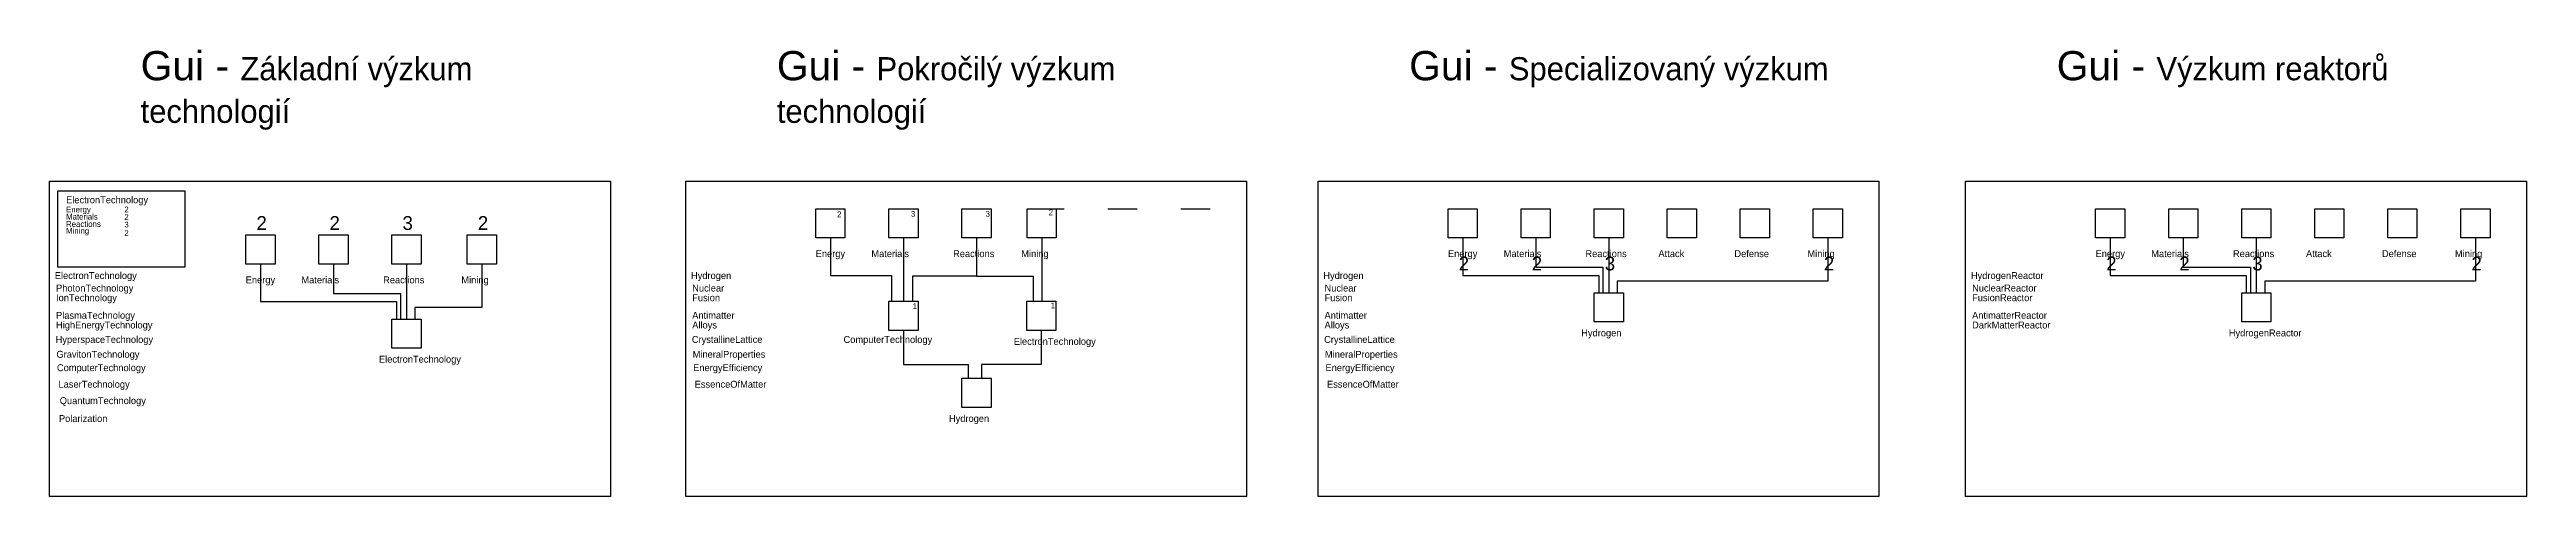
# Model space of a CAD drawing. Header units: millimetres. Extents: x 33057 to 249580, y -15894 to 47997.
# Drawn here: x 52049 to 60528, y -658 to 873 of the extents above; entities that cross this region are included whole.
import ezdxf

# ---------------------------------------------------------------- set-up
doc = ezdxf.new("R2010")
doc.units = ezdxf.units.MM
for name, color, linetype in [('Kce', 9, 'Continuous'), ('Prvky', 103, 'Continuous'), ('základní', 4, 'Continuous')]:
    doc.layers.add(name, color=color, linetype=linetype)
doc.layers.add('Layer2', color=231, linetype='Continuous', plot=False)
doc.layers.add('Obrys', color=253, linetype='Continuous', lineweight=30)
doc.styles.get("Standard").update_dxf_attribs({"font": 'arial.ttf'})

msp = doc.modelspace()

# ---------------------------------------------------------------- texts
at = {"layer": 'Obrys', "char_height": 100, "attachment_point": 1}
for s, insert in [('Gui - {\\fCascadia Mono|b0|i0|c238|p49;\\H0.79167x;\\C96;\\c32768;Základní výzkum technologií}', (52360.6, 867.3)), ('Gui - {\\fCascadia Mono|b0|i0|c238|p49;\\H0.79167x;\\C96;\\c32768;Pokročilý výzkum technologií}', (54538.5, 867.3)), ('Gui - {\\fCascadia Mono|b0|i0|c238|p49;\\H0.79167x;\\C96;\\c32768;Specializovaný výzkum}', (56703.2, 867.3)), ('Gui - {\\fCascadia Mono|b0|i0|c238|p49;\\H0.79167x;\\C96;\\c32768;Výzkum reaktorů}', (58920, 867.3))]:
    msp.add_mtext_dynamic_manual_height_columns(s, width=1557.371, gutter_width=12.5, heights=[347.9], dxfattribs=dict(at, insert=insert))
at = {"layer": 'Prvky', "attachment_point": 1}
for s, width, insert, char_height in [('{\\fCascadia Mono|b0|i0|c238|p49;\\H0.79167x;ElectronTechnology}', 151.558, (52105.4, 369.7), 30), ('{\\fCascadia Mono|b0|i0|c238|p49;\\C85;\\c4766296;Energy }', 115.926, (52105.4, 334.8), 20), ('{\\fCascadia Mono|b0|i0|c238|p49;\\C85;\\c4766296;Materials }', 115.926, (52105.4, 310.2), 20), ('{\\fCascadia Mono|b0|i0|c238|p49;\\C85;\\c4766296;Reactions }', 115.926, (52105.4, 284.9), 20), ('{\\fCascadia Mono|b0|i0|c238|p49;\\C85;\\c4766296;Mining }', 115.926, (52105.4, 261.9), 20), ('{\\fCascadia Mono|b0|i0|c238|p49;\\H0.79167x;ElectronTechnology}', 151.558, (52066.8, 110.3), 30), ('{\\fCascadia Mono|b0|i0|c238|p49;\\H0.79167x;Hydrogen}', 151.558, (54244.8, 110.3), 30), ('{\\fCascadia Mono|b0|i0|c238|p49;\\H0.79167x;Hydrogen}', 151.558, (56409.4, 110.3), 30), ('{\\fCascadia Mono|b0|i0|c238|p49;\\H0.79167x;HydrogenReactor}', 151.558, (58626.3, 110.3), 30), ('{\\fCascadia Mono|b0|i0|c238|p49;\\H0.79167x;ElectronTechnology}', 151.558, (55349.7, -115.1), 30), ('{\\fCascadia Mono|b0|i0|c238|p49;\\H0.79167x;Hydrogen}', 151.558, (57292.3, -86.2), 30), ('{\\fCascadia Mono|b0|i0|c238|p49;\\H0.79167x;HydrogenReactor}', 151.558, (59509.2, -86.2), 30), ('{\\fCascadia Mono|b0|i0|c238|p49;\\H0.79167x;ElectronTechnology}', 151.558, (53176.5, -176.1), 30), ('{\\fCascadia Mono|b0|i0|c238|p49;\\H0.79167x;Hydrogen}', 151.558, (55127.7, -379.1), 30)]:
    msp.add_mtext_dynamic_manual_height_columns(s, width=width, gutter_width=12.5, heights=[0], dxfattribs=dict(at, insert=insert, char_height=char_height))
at = {"layer": 'základní', "attachment_point": 1}
for s, width, heights, insert, char_height in [('{\\fCascadia Mono|b0|i0|c238|p49;\\H0.79167x;3}', 41.455, [34], (52305, 283.2), 25), ('{\\fCascadia Mono|b0|i0|c238|p49;\\H0.79167x;2}', 41.455, [34], (52305, 334.8), 25), ('{\\fCascadia Mono|b0|i0|c238|p49;\\H0.79167x;2}', 41.455, [34], (52305, 308.5), 25), ('{\\fCascadia Mono|b0|i0|c238|p49;\\H0.79167x;2}', 41.455, [34], (52757.2, 302.1), 60), ('{\\fCascadia Mono|b0|i0|c238|p49;\\H0.79167x;2}', 41.455, [34], (53007.2, 302.1), 60), ('{\\fCascadia Mono|b0|i0|c238|p49;\\H0.79167x;3}', 41.455, [34], (53257.2, 302.1), 60), ('{\\fCascadia Mono|b0|i0|c238|p49;\\H0.79167x;2}', 41.455, [34], (53515, 302.1), 60), ('{\\fCascadia Mono|b0|i0|c238|p49;\\H0.79167x;2}', 41.455, [34], (54745, 318), 25), ('{\\fCascadia Mono|b0|i0|c238|p49;\\H0.79167x;3}', 41.455, [34], (54997.5, 319.7), 25), ('{\\fCascadia Mono|b0|i0|c238|p49;\\H0.79167x;3}', 41.455, [34], (55253.3, 319.8), 25), ('{\\fCascadia Mono|b0|i0|c238|p49;\\H0.79167x;2}', 41.455, [34], (55469.4, 324.9), 25), ('{\\fCascadia Mono|b0|i0|c238|p49;\\H0.79167x;2}', 41.455, [34], (52305, 253.8), 25), ('{\\fCascadia Mono|b0|i0|c238|p49;\\H0.79167x;Energy}', 151.558, [0], (54671.6, 185.4), 30), ('{\\fCascadia Mono|b0|i0|c238|p49;\\H0.79167x;\\C5;Materials}', 229.626, [0], (54862.2, 185.4), 30), ('{\\fCascadia Mono|b0|i0|c238|p49;\\H0.79167x;\\C5;Reactions}', 229.626, [0], (55142, 185.4), 30), ('{\\fCascadia Mono|b0|i0|c238|p49;\\H0.79167x;Mining}', 229.626, [0], (55375.4, 185.4), 30), ('{\\fCascadia Mono|b0|i0|c238|p49;\\H0.79167x;Energy}', 151.558, [0], (56836.2, 185.4), 30), ('{\\fCascadia Mono|b0|i0|c238|p49;\\H0.79167x;\\C5;Materials}', 229.626, [0], (57026.9, 185.4), 30), ('{\\fCascadia Mono|b0|i0|c238|p49;\\H0.79167x;\\C5;Reactions}', 229.626, [0], (57306.7, 185.4), 30), ('{\\fCascadia Mono|b0|i0|c238|p49;\\H0.79167x;\\C5;Attack}', 229.626, [0], (57556.7, 185.4), 30), ('{\\fCascadia Mono|b0|i0|c238|p49;\\H0.79167x;Defense}', 229.626, [0], (57816.7, 185.4), 30), ('{\\fCascadia Mono|b0|i0|c238|p49;\\H0.79167x;Mining}', 229.626, [0], (58066.7, 185.4), 30), ('{\\fCascadia Mono|b0|i0|c238|p49;\\H0.79167x;Energy}', 151.558, [0], (59053.1, 185.4), 30), ('{\\fCascadia Mono|b0|i0|c238|p49;\\H0.79167x;\\C5;Materials}', 229.626, [0], (59243.7, 185.4), 30), ('{\\fCascadia Mono|b0|i0|c238|p49;\\H0.79167x;\\C5;Reactions}', 229.626, [0], (59523.5, 185.4), 30), ('{\\fCascadia Mono|b0|i0|c238|p49;\\H0.79167x;\\C5;Attack}', 229.626, [0], (59773.5, 185.4), 30), ('{\\fCascadia Mono|b0|i0|c238|p49;\\H0.79167x;Defense}', 229.626, [0], (60033.5, 185.4), 30), ('{\\fCascadia Mono|b0|i0|c238|p49;\\H0.79167x;Mining}', 229.626, [0], (60283.5, 185.4), 30), ('{\\fCascadia Mono|b0|i0|c238|p49;\\H0.79167x;Energy}', 151.558, [0], (52720.4, 95.5), 30), ('{\\fCascadia Mono|b0|i0|c238|p49;\\H0.79167x;\\C5;Materials}', 229.626, [0], (52911, 95.5), 30), ('{\\fCascadia Mono|b0|i0|c238|p49;\\H0.79167x;\\C5;Reactions}', 229.626, [0], (53190.8, 95.5), 30), ('{\\fCascadia Mono|b0|i0|c238|p49;\\H0.79167x;Mining}', 229.626, [0], (53458.7, 95.5), 30), ('{\\fCascadia Mono|b0|i0|c238|p49;\\H0.79167x;2}', 41.455, [34], (56873, 163.5), 60), ('{\\fCascadia Mono|b0|i0|c238|p49;\\H0.79167x;2}', 41.455, [34], (57123, 163.5), 60), ('{\\fCascadia Mono|b0|i0|c238|p49;\\H0.79167x;3}', 41.455, [34], (57373, 163.5), 60), ('{\\fCascadia Mono|b0|i0|c238|p49;\\H0.79167x;2}', 41.455, [34], (58123, 163.5), 60), ('{\\fCascadia Mono|b0|i0|c238|p49;\\H0.79167x;2}', 41.455, [34], (59089.8, 163.5), 60), ('{\\fCascadia Mono|b0|i0|c238|p49;\\H0.79167x;2}', 41.455, [34], (59339.8, 163.5), 60), ('{\\fCascadia Mono|b0|i0|c238|p49;\\H0.79167x;3}', 41.455, [34], (59589.8, 163.5), 60), ('{\\fCascadia Mono|b0|i0|c238|p49;\\H0.79167x;2}', 41.455, [34], (60339.8, 163.5), 60), ('{\\fCascadia Mono|b0|i0|c238|p49;\\H0.79167x;PhotonTechnology}', 229.626, [0], (52071, 67.6), 30), ('{\\fCascadia Mono|b0|i0|c238|p49;\\H0.79167x;IonTechnology}', 229.626, [0], (52071, 34.5), 30), ('{\\fCascadia Mono|b0|i0|c238|p49;\\H0.79167x;Nuclear}', 229.626, [0], (54248.9, 67.6), 30), ('{\\fCascadia Mono|b0|i0|c238|p49;\\H0.79167x;\\C5;Fusion}', 229.626, [0], (54248.9, 34.5), 30), ('{\\fCascadia Mono|b0|i0|c238|p49;\\H0.79167x;1}', 41.455, [34], (55003.8, 3.6), 25), ('{\\fCascadia Mono|b0|i0|c238|p49;\\H0.79167x;1}', 41.455, [34], (55475.8, 6.1), 25), ('{\\fCascadia Mono|b0|i0|c238|p49;\\H0.79167x;Nuclear}', 229.626, [0], (56413.6, 67.6), 30), ('{\\fCascadia Mono|b0|i0|c238|p49;\\H0.79167x;\\C5;Fusion}', 229.626, [0], (56413.6, 34.5), 30), ('{\\fCascadia Mono|b0|i0|c238|p49;\\H0.79167x;NuclearReactor}', 229.626, [0], (58630.4, 67.6), 30), ('{\\fCascadia Mono|b0|i0|c238|p49;\\H0.79167x;FusionReactor}', 229.626, [0], (58630.4, 34.5), 30), ('{\\fCascadia Mono|b0|i0|c238|p49;\\H0.79167x;PlasmaTechnology}', 229.626, [0], (52071, -25.9), 30), ('{\\fCascadia Mono|b0|i0|c238|p49;\\H0.79167x;HighEnergyTechnology}', 229.626, [0], (52071, -59), 30), ('{\\fCascadia Mono|b0|i0|c238|p49;\\H0.79167x;Antimatter}', 229.626, [0], (54248.9, -25.9), 30), ('{\\fCascadia Mono|b0|i0|c238|p49;\\H0.79167x;Alloys}', 229.626, [0], (54248.9, -59), 30), ('{\\fCascadia Mono|b0|i0|c238|p49;\\H0.79167x;Antimatter}', 229.626, [0], (56413.6, -25.9), 30), ('{\\fCascadia Mono|b0|i0|c238|p49;\\H0.79167x;Alloys}', 229.626, [0], (56413.6, -59), 30), ('{\\fCascadia Mono|b0|i0|c238|p49;\\H0.79167x;AntimatterReactor}', 229.626, [0], (58630.4, -25.9), 30), ('{\\fCascadia Mono|b0|i0|c238|p49;\\H0.79167x;DarkMatterReactor}', 229.626, [0], (58630.4, -59), 30), ('{\\fCascadia Mono|b0|i0|c238|p49;\\H0.79167x;HyperspaceTechnology}', 229.626, [0], (52069.6, -108.5), 30), ('{\\fCascadia Mono|b0|i0|c238|p49;\\H0.79167x;\\C5;GravitonTechnology}', 151.558, [0], (52072.4, -159.4), 30), ('{\\fCascadia Mono|b0|i0|c238|p49;\\H0.79167x;CrystallineLattice}', 229.626, [0], (54247.6, -108.5), 30), ('{\\fCascadia Mono|b0|i0|c238|p49;\\H0.79167x;MineralProperties}', 151.558, [0], (54250.4, -159.4), 30), ('{\\fCascadia Mono|b0|i0|c238|p49;\\H0.79167x;ComputerTechnology}', 229.626, [0], (54766.9, -108.6), 30), ('{\\fCascadia Mono|b0|i0|c238|p49;\\H0.79167x;CrystallineLattice}', 229.626, [0], (56412.2, -108.5), 30), ('{\\fCascadia Mono|b0|i0|c238|p49;\\H0.79167x;MineralProperties}', 151.558, [0], (56415, -159.4), 30), ('{\\fCascadia Mono|b0|i0|c238|p49;\\H0.79167x;ComputerTechnology}', 229.626, [0], (52074.2, -205.2), 30), ('{\\fCascadia Mono|b0|i0|c238|p49;\\H0.79167x;EnergyEfficiency}', 229.626, [0], (54252.1, -205.2), 30), ('{\\fCascadia Mono|b0|i0|c238|p49;\\H0.79167x;EnergyEfficiency}', 229.626, [0], (56416.8, -205.2), 30), ('{\\fCascadia Mono|b0|i0|c238|p49;\\H0.79167x;\\C5;LaserTechnology}', 229.626, [0], (52079.5, -261.9), 30), ('{\\fCascadia Mono|b0|i0|c238|p49;\\H0.79167x;QuantumTechnology}', 229.626, [0], (52083.7, -318.1), 30), ('{\\fCascadia Mono|b0|i0|c238|p49;\\H0.79167x;\\C5;EssenceOfMatter}', 229.626, [0], (54257.4, -261.9), 30), ('{\\fCascadia Mono|b0|i0|c238|p49;\\H0.79167x;\\C5;EssenceOfMatter}', 229.626, [0], (56422.1, -261.9), 30), ('{\\fCascadia Mono|b0|i0|c238|p49;\\H0.79167x;Polarization}', 229.626, [0], (52080.9, -379.4), 30)]:
    msp.add_mtext_dynamic_manual_height_columns(s, width=width, gutter_width=12.5, heights=heights, dxfattribs=dict(at, insert=insert, char_height=char_height))

# ---------------------------------------------------------------- linework, layer by layer
at = {"layer": 'Kce'}
for p, q in [((54671.9, 327.5), (54771.9, 327.5)), ((54771.9, 327.5), (54771.9, 227.5)), ((54921.9, 327.5), (55021.9, 327.5)), ((55021.9, 327.5), (55021.9, 227.5)), ((55171.9, 327.5), (55271.9, 327.5)), ((55271.9, 327.5), (55271.9, 227.5)), ((55421.9, 327.5), (55521.9, 327.5)), ((55495.2, 327.5), (55495.2, 227.5)), ((55671.9, 327.5), (55771.9, 327.5)), ((55921.9, 327.5), (56021.9, 327.5)), ((56836.5, 327.5), (56936.5, 327.5)), ((56936.5, 327.5), (56936.5, 227.5)), ((57086.5, 327.5), (57186.5, 327.5)), ((57186.5, 327.5), (57186.5, 227.5)), ((57336.5, 327.5), (57436.5, 327.5)), ((57436.5, 327.5), (57436.5, 227.5)), ((57586.5, 327.5), (57686.5, 327.5)), ((57686.5, 327.5), (57686.5, 227.5)), ((57836.5, 327.5), (57936.5, 327.5)), ((57936.5, 327.5), (57936.5, 227.5)), ((58086.5, 327.5), (58186.5, 327.5)), ((58186.5, 327.5), (58186.5, 227.5)), ((59053.4, 327.5), (59153.4, 327.5)), ((59153.4, 327.5), (59153.4, 227.5)), ((59303.4, 327.5), (59403.4, 327.5)), ((59403.4, 327.5), (59403.4, 227.5)), ((59553.4, 327.5), (59653.4, 327.5)), ((59653.4, 327.5), (59653.4, 227.5)), ((59803.4, 327.5), (59903.4, 327.5)), ((59903.4, 327.5), (59903.4, 227.5)), ((60053.4, 327.5), (60153.4, 327.5)), ((60153.4, 327.5), (60153.4, 227.5)), ((60303.4, 327.5), (60403.4, 327.5)), ((60403.4, 327.5), (60403.4, 227.5)), ((52720.7, 237.7), (52820.7, 237.7)), ((52820.7, 237.7), (52820.7, 137.7)), ((52970.7, 237.7), (53070.7, 237.7)), ((53070.7, 237.7), (53070.7, 137.7)), ((53220.7, 237.7), (53320.7, 237.7)), ((53320.7, 237.7), (53320.7, 137.7)), ((53478.6, 237.7), (53578.6, 237.7)), ((53578.6, 237.7), (53578.6, 137.7)), ((55021.9, 10.7), (55021.9, -89.3)), ((55493.9, 10.7), (55493.9, -89.3)), ((57436.5, 39.5), (57436.5, -60.5)), ((59653.4, 39.5), (59653.4, -60.5)), ((53320.7, -50.3), (53320.7, -150.3)), ((55271.9, -253.4), (55271.9, -353.4))]:
    msp.add_line(p, q, dxfattribs=at)
at = {"layer": 'Layer2'}
for p, q in [((54721.9, 227.5), (54721.9, 99.1)), ((54971.9, 227.5), (54971.9, 10.7)), ((55221.9, 227.5), (55221.9, 95.9)), ((55445.2, 227.5), (55445.2, 10.7)), ((56886.5, 227.5), (56886.5, 99.1)), ((57136.5, 227.5), (57136.5, 127.2)), ((57386.5, 227.5), (57386.5, 39.5)), ((58136.5, 227.5), (58136.5, 79.4)), ((59103.4, 227.5), (59103.4, 99.1)), ((59353.4, 227.5), (59353.4, 127.2)), ((59603.4, 227.5), (59603.4, 39.5)), ((60353.4, 227.5), (60353.4, 79.4)), ((52770.7, 137.7), (52770.7, 9.3)), ((53020.7, 137.7), (53020.7, 37.4)), ((53270.7, 137.7), (53270.7, -50.3)), ((53528.6, 137.7), (53528.6, -10.4)), ((54721.9, 99.1), (54930.9, 99.1)), ((54930.9, 99.1), (54930.9, 10.7)), ((55221.9, 95.9), (55002.5, 95.9)), ((55002.5, 95.9), (55002.5, 10.7)), ((55221.9, 95.9), (55415.8, 95.9)), ((55415.8, 95.9), (55415.8, 10.7)), ((56886.5, 99.1), (57352.2, 99.1)), ((57136.5, 127.2), (57366.3, 127.2)), ((57352.2, 99.1), (57352.2, 39.5)), ((57366.3, 127.2), (57366.3, 39.5)), ((59103.4, 99.1), (59569.1, 99.1)), ((59353.4, 127.2), (59583.1, 127.2)), ((59569.1, 99.1), (59569.1, 39.5)), ((59583.1, 127.2), (59583.1, 39.5)), ((52770.7, 9.3), (53236.4, 9.3)), ((53020.7, 37.4), (53250.4, 37.4)), ((53236.4, 9.3), (53236.4, -50.3)), ((53250.4, 37.4), (53250.4, -50.3)), ((58136.5, 79.4), (57415.4, 79.4)), ((57415.4, 79.4), (57415.4, 39.5)), ((60353.4, 79.4), (59632.3, 79.4)), ((59632.3, 79.4), (59632.3, 39.5)), ((53299.6, -10.4), (53299.6, -50.3)), ((53528.6, -10.4), (53299.6, -10.4)), ((54971.9, -89.3), (54971.9, -206.3)), ((55443.9, -89.3), (55443.9, -206.3)), ((54971.9, -206.3), (55193.8, -206.3)), ((55193.8, -206.3), (55193.8, -253.4)), ((55443.9, -206.3), (55238.9, -206.3)), ((55238.9, -206.3), (55238.9, -253.4))]:
    msp.add_line(p, q, dxfattribs=at)
at = {"layer": 'Obrys'}
for points in [[(52048.8, 421.8), (53968.8, 421.8), (53968.8, -658.2), (52048.8, -658.2)], [(52077.3, 388.7), (52512.2, 388.7), (52512.2, 127.5), (52077.3, 127.5)], [(54226.7, 421.8), (56146.7, 421.8), (56146.7, -658.2), (54226.7, -658.2)], [(56391.4, 421.8), (58311.4, 421.8), (58311.4, -658.2), (56391.4, -658.2)], [(58608.2, 421.8), (60528.2, 421.8), (60528.2, -658.2), (58608.2, -658.2)], [(54671.9, 327.5), (54771.9, 327.5), (54771.9, 227.5), (54671.9, 227.5)], [(54921.9, 327.5), (55021.9, 327.5), (55021.9, 227.5), (54921.9, 227.5)], [(55171.9, 327.5), (55271.9, 327.5), (55271.9, 227.5), (55171.9, 227.5)], [(55395.2, 327.5), (55495.2, 327.5), (55495.2, 227.5), (55395.2, 227.5)], [(56836.5, 327.5), (56936.5, 327.5), (56936.5, 227.5), (56836.5, 227.5)], [(57086.5, 327.5), (57186.5, 327.5), (57186.5, 227.5), (57086.5, 227.5)], [(57336.5, 327.5), (57436.5, 327.5), (57436.5, 227.5), (57336.5, 227.5)], [(57586.5, 327.5), (57686.5, 327.5), (57686.5, 227.5), (57586.5, 227.5)], [(57836.5, 327.5), (57936.5, 327.5), (57936.5, 227.5), (57836.5, 227.5)], [(58086.5, 327.5), (58186.5, 327.5), (58186.5, 227.5), (58086.5, 227.5)], [(59053.4, 327.5), (59153.4, 327.5), (59153.4, 227.5), (59053.4, 227.5)], [(59303.4, 327.5), (59403.4, 327.5), (59403.4, 227.5), (59303.4, 227.5)], [(59553.4, 327.5), (59653.4, 327.5), (59653.4, 227.5), (59553.4, 227.5)], [(59803.4, 327.5), (59903.4, 327.5), (59903.4, 227.5), (59803.4, 227.5)], [(60053.4, 327.5), (60153.4, 327.5), (60153.4, 227.5), (60053.4, 227.5)], [(60303.4, 327.5), (60403.4, 327.5), (60403.4, 227.5), (60303.4, 227.5)], [(52720.7, 237.7), (52820.7, 237.7), (52820.7, 137.7), (52720.7, 137.7)], [(52970.7, 237.7), (53070.7, 237.7), (53070.7, 137.7), (52970.7, 137.7)], [(53220.7, 237.7), (53320.7, 237.7), (53320.7, 137.7), (53220.7, 137.7)], [(53478.6, 237.7), (53578.6, 237.7), (53578.6, 137.7), (53478.6, 137.7)], [(54921.9, 10.7), (55021.9, 10.7), (55021.9, -89.3), (54921.9, -89.3)], [(55393.9, 10.7), (55493.9, 10.7), (55493.9, -89.3), (55393.9, -89.3)], [(57336.5, 39.5), (57436.5, 39.5), (57436.5, -60.5), (57336.5, -60.5)], [(59553.4, 39.5), (59653.4, 39.5), (59653.4, -60.5), (59553.4, -60.5)], [(53220.7, -50.3), (53320.7, -50.3), (53320.7, -150.3), (53220.7, -150.3)], [(55171.9, -253.4), (55271.9, -253.4), (55271.9, -353.4), (55171.9, -353.4)]]:
    msp.add_lwpolyline(points, close=True, dxfattribs=at)
at = {"layer": 'základní'}
for p, q in [((52048.8, -658.2), (52048.8, 421.8)), ((52048.8, 421.8), (53968.8, 421.8)), ((53968.8, 421.8), (53968.8, -658.2)), ((54226.7, -658.2), (54226.7, 421.8)), ((54226.7, 421.8), (56146.7, 421.8)), ((56146.7, 421.8), (56146.7, -658.2)), ((56391.4, -658.2), (56391.4, 421.8)), ((56391.4, 421.8), (58311.4, 421.8)), ((58311.4, 421.8), (58311.4, -658.2)), ((58608.2, -658.2), (58608.2, 421.8)), ((58608.2, 421.8), (60528.2, 421.8)), ((60528.2, 421.8), (60528.2, -658.2)), ((53968.8, -658.2), (52048.8, -658.2)), ((56146.7, -658.2), (54226.7, -658.2)), ((58311.4, -658.2), (56391.4, -658.2)), ((60528.2, -658.2), (58608.2, -658.2))]:
    msp.add_line(p, q, dxfattribs=at)

msp.set_redraw_order([(e.dxf.handle, doc.entitydb.next_handle()) for e in msp.query("TEXT MTEXT ATTDEF DIMENSION ARC_DIMENSION")])  # texts and dimensions are drawn at this point

doc.saveas('drawing.dxf')
